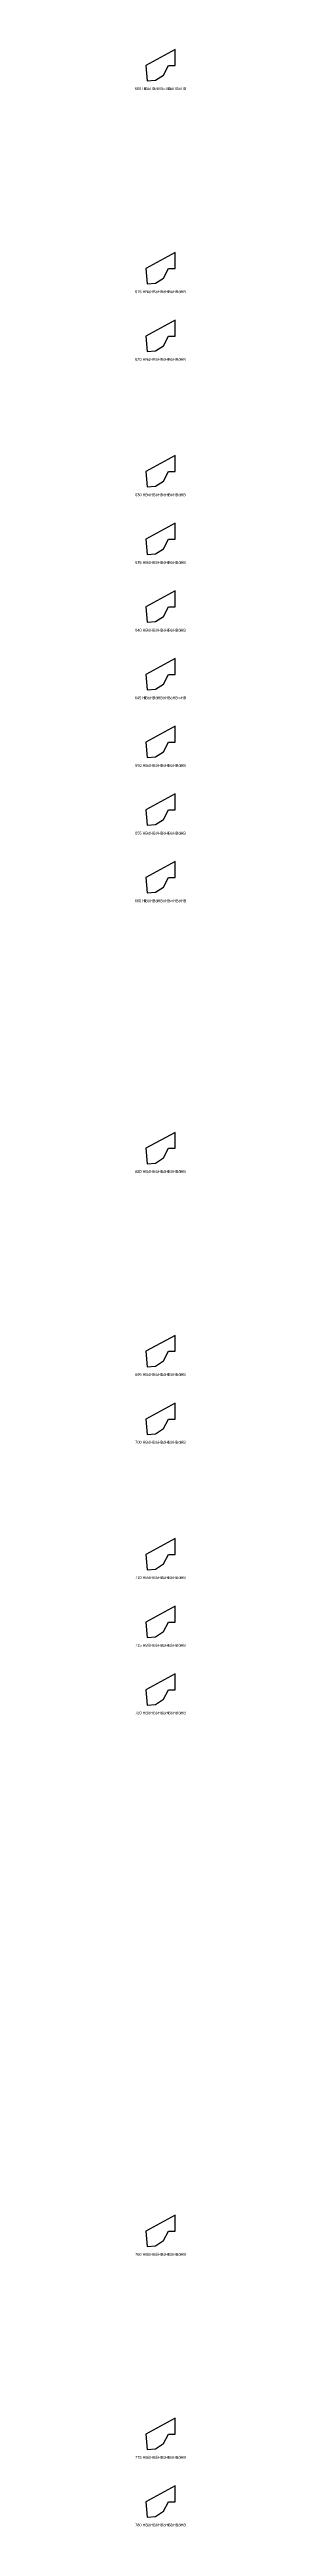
# Model space of a CAD drawing. Header units: millimetres. Extents: x 122552 to 1654769, y -10280102 to 62068.
# Drawn here: x 1503356 to 1523507, y -7149072 to -6173721 of the extents above; entities that cross this region are included whole.
import ezdxf
from ezdxf.enums import TextEntityAlignment as Align

# ---------------------------------------------------------------- set-up
doc = ezdxf.new("R2010")
doc.units = ezdxf.units.MM
doc.styles.add('Arial', font='arial_0.ttf')

msp = doc.modelspace()

# ---------------------------------------------------------------- linework, layer by layer
for points in [[(1516590, -6180009), (1519227, -6180009), (1519227, -6173721), (1507639, -6180009), (1508120, -6186068), (1511408, -6185807), (1514554, -6183762)], [(1516590, -6259955), (1519227, -6259955), (1519227, -6253667), (1507639, -6259955), (1508120, -6266014), (1511408, -6265753), (1514554, -6263708)], [(1516590, -6286604), (1519227, -6286604), (1519227, -6280316), (1507639, -6286604), (1508120, -6292662), (1511408, -6292402), (1514554, -6290357)], [(1516590, -6339901), (1519227, -6339901), (1519227, -6333613), (1507639, -6339901), (1508120, -6345960), (1511408, -6345699), (1514554, -6343654)], [(1516590, -6366550), (1519227, -6366550), (1519227, -6360262), (1507639, -6366550), (1508120, -6372608), (1511408, -6372348), (1514554, -6370303)], [(1516590, -6393199), (1519227, -6393199), (1519227, -6386910), (1507639, -6393199), (1508120, -6399257), (1511408, -6398996), (1514554, -6396951)], [(1516590, -6419847), (1519227, -6419847), (1519227, -6413559), (1507639, -6419847), (1508120, -6425906), (1511408, -6425645), (1514554, -6423600)], [(1516590, -6446496), (1519227, -6446496), (1519227, -6440208), (1507639, -6446496), (1508120, -6452554), (1511408, -6452294), (1514554, -6450249)], [(1516590, -6473145), (1519227, -6473145), (1519227, -6466856), (1507639, -6473145), (1508120, -6479203), (1511408, -6478942), (1514554, -6476897)], [(1516590, -6499793), (1519227, -6499793), (1519227, -6493505), (1507639, -6499793), (1508120, -6505852), (1511408, -6505591), (1514554, -6503546)], [(1516590, -6606388), (1519227, -6606388), (1519227, -6600100), (1507639, -6606388), (1508120, -6612446), (1511408, -6612186), (1514554, -6610141)], [(1516590, -6686334), (1519227, -6686334), (1519227, -6680046), (1507639, -6686334), (1508120, -6692392), (1511408, -6692132), (1514554, -6690087)], [(1516590, -6712983), (1519227, -6712983), (1519227, -6706694), (1507639, -6712983), (1508120, -6719041), (1511408, -6718780), (1514554, -6716735)], [(1516590, -6766280), (1519227, -6766280), (1519227, -6759992), (1507639, -6766280), (1508120, -6772338), (1511408, -6772078), (1514554, -6770033)], [(1516590, -6792929), (1519227, -6792929), (1519227, -6786640), (1507639, -6792929), (1508120, -6798987), (1511408, -6798726), (1514554, -6796681)], [(1516590, -6819577), (1519227, -6819577), (1519227, -6813289), (1507639, -6819577), (1508120, -6825636), (1511408, -6825375), (1514554, -6823330)], [(1516590, -7032767), (1519227, -7032767), (1519227, -7026478), (1507639, -7032767), (1508120, -7038825), (1511408, -7038564), (1514554, -7036519)], [(1516590, -7112713), (1519227, -7112713), (1519227, -7106424), (1507639, -7112713), (1508120, -7118771), (1511408, -7118510), (1514554, -7116465)], [(1516590, -7139361), (1519227, -7139361), (1519227, -7133073), (1507639, -7139361), (1508120, -7145420), (1511408, -7145159), (1514554, -7143114)]]:
    msp.add_lwpolyline(points, close=True)

# ---------------------------------------------------------------- texts
at = {"style": 'Arial'}
for s, p in [('600 HBòHBöHB∞HBöHBöHB', (1513433, -6189154)), ('615 HBòHBöHBóHBöHBòHB', (1513433, -6269100)), ('620 HBòHBöHBóHBòHBöHB', (1513433, -6295749)), ('630 HBòHBöHBòHBöHBóHB', (1513433, -6349046)), ('635 HBòHBöHBòHBòHBòHB', (1513433, -6375695)), ('640 HBòHBöHBòHBóHBöHB', (1513433, -6402344)), ('645 HBòHBöHBöHBöHB∞HB', (1513433, -6428992)), ('650 HBòHBöHBöHBòHBóHB', (1513433, -6455641)), ('655 HBòHBöHBöHBóHBòHB', (1513433, -6482290)), ('660 HBòHBöHBöHB∞HBöHB', (1513433, -6508938)), ('680 HBòHBòHBóHBöHBöHB', (1513433, -6615533)), ('695 HBòHBòHBòHBöHBòHB', (1513433, -6695479)), ('700 HBòHBòHBòHBòHBöHB', (1513433, -6722128)), ('710 HBòHBòHBöHBöHBóHB', (1513433, -6775425)), ('715 HBòHBòHBöHBòHBòHB', (1513433, -6802074)), ('720 HBòHBòHBöHBóHBöHB', (1513433, -6828722)), ('760 HBòHBóHBòHBöHBöHB', (1513433, -7041912)), ('775 HBòHBóHBöHBöHBòHB', (1513433, -7121858)), ('780 HBòHBóHBöHBòHBöHB', (1513433, -7148506))]:
    msp.add_text(s, height=1100, dxfattribs=at).set_placement(p, align=Align.MIDDLE_CENTER)

doc.saveas('drawing.dxf')
